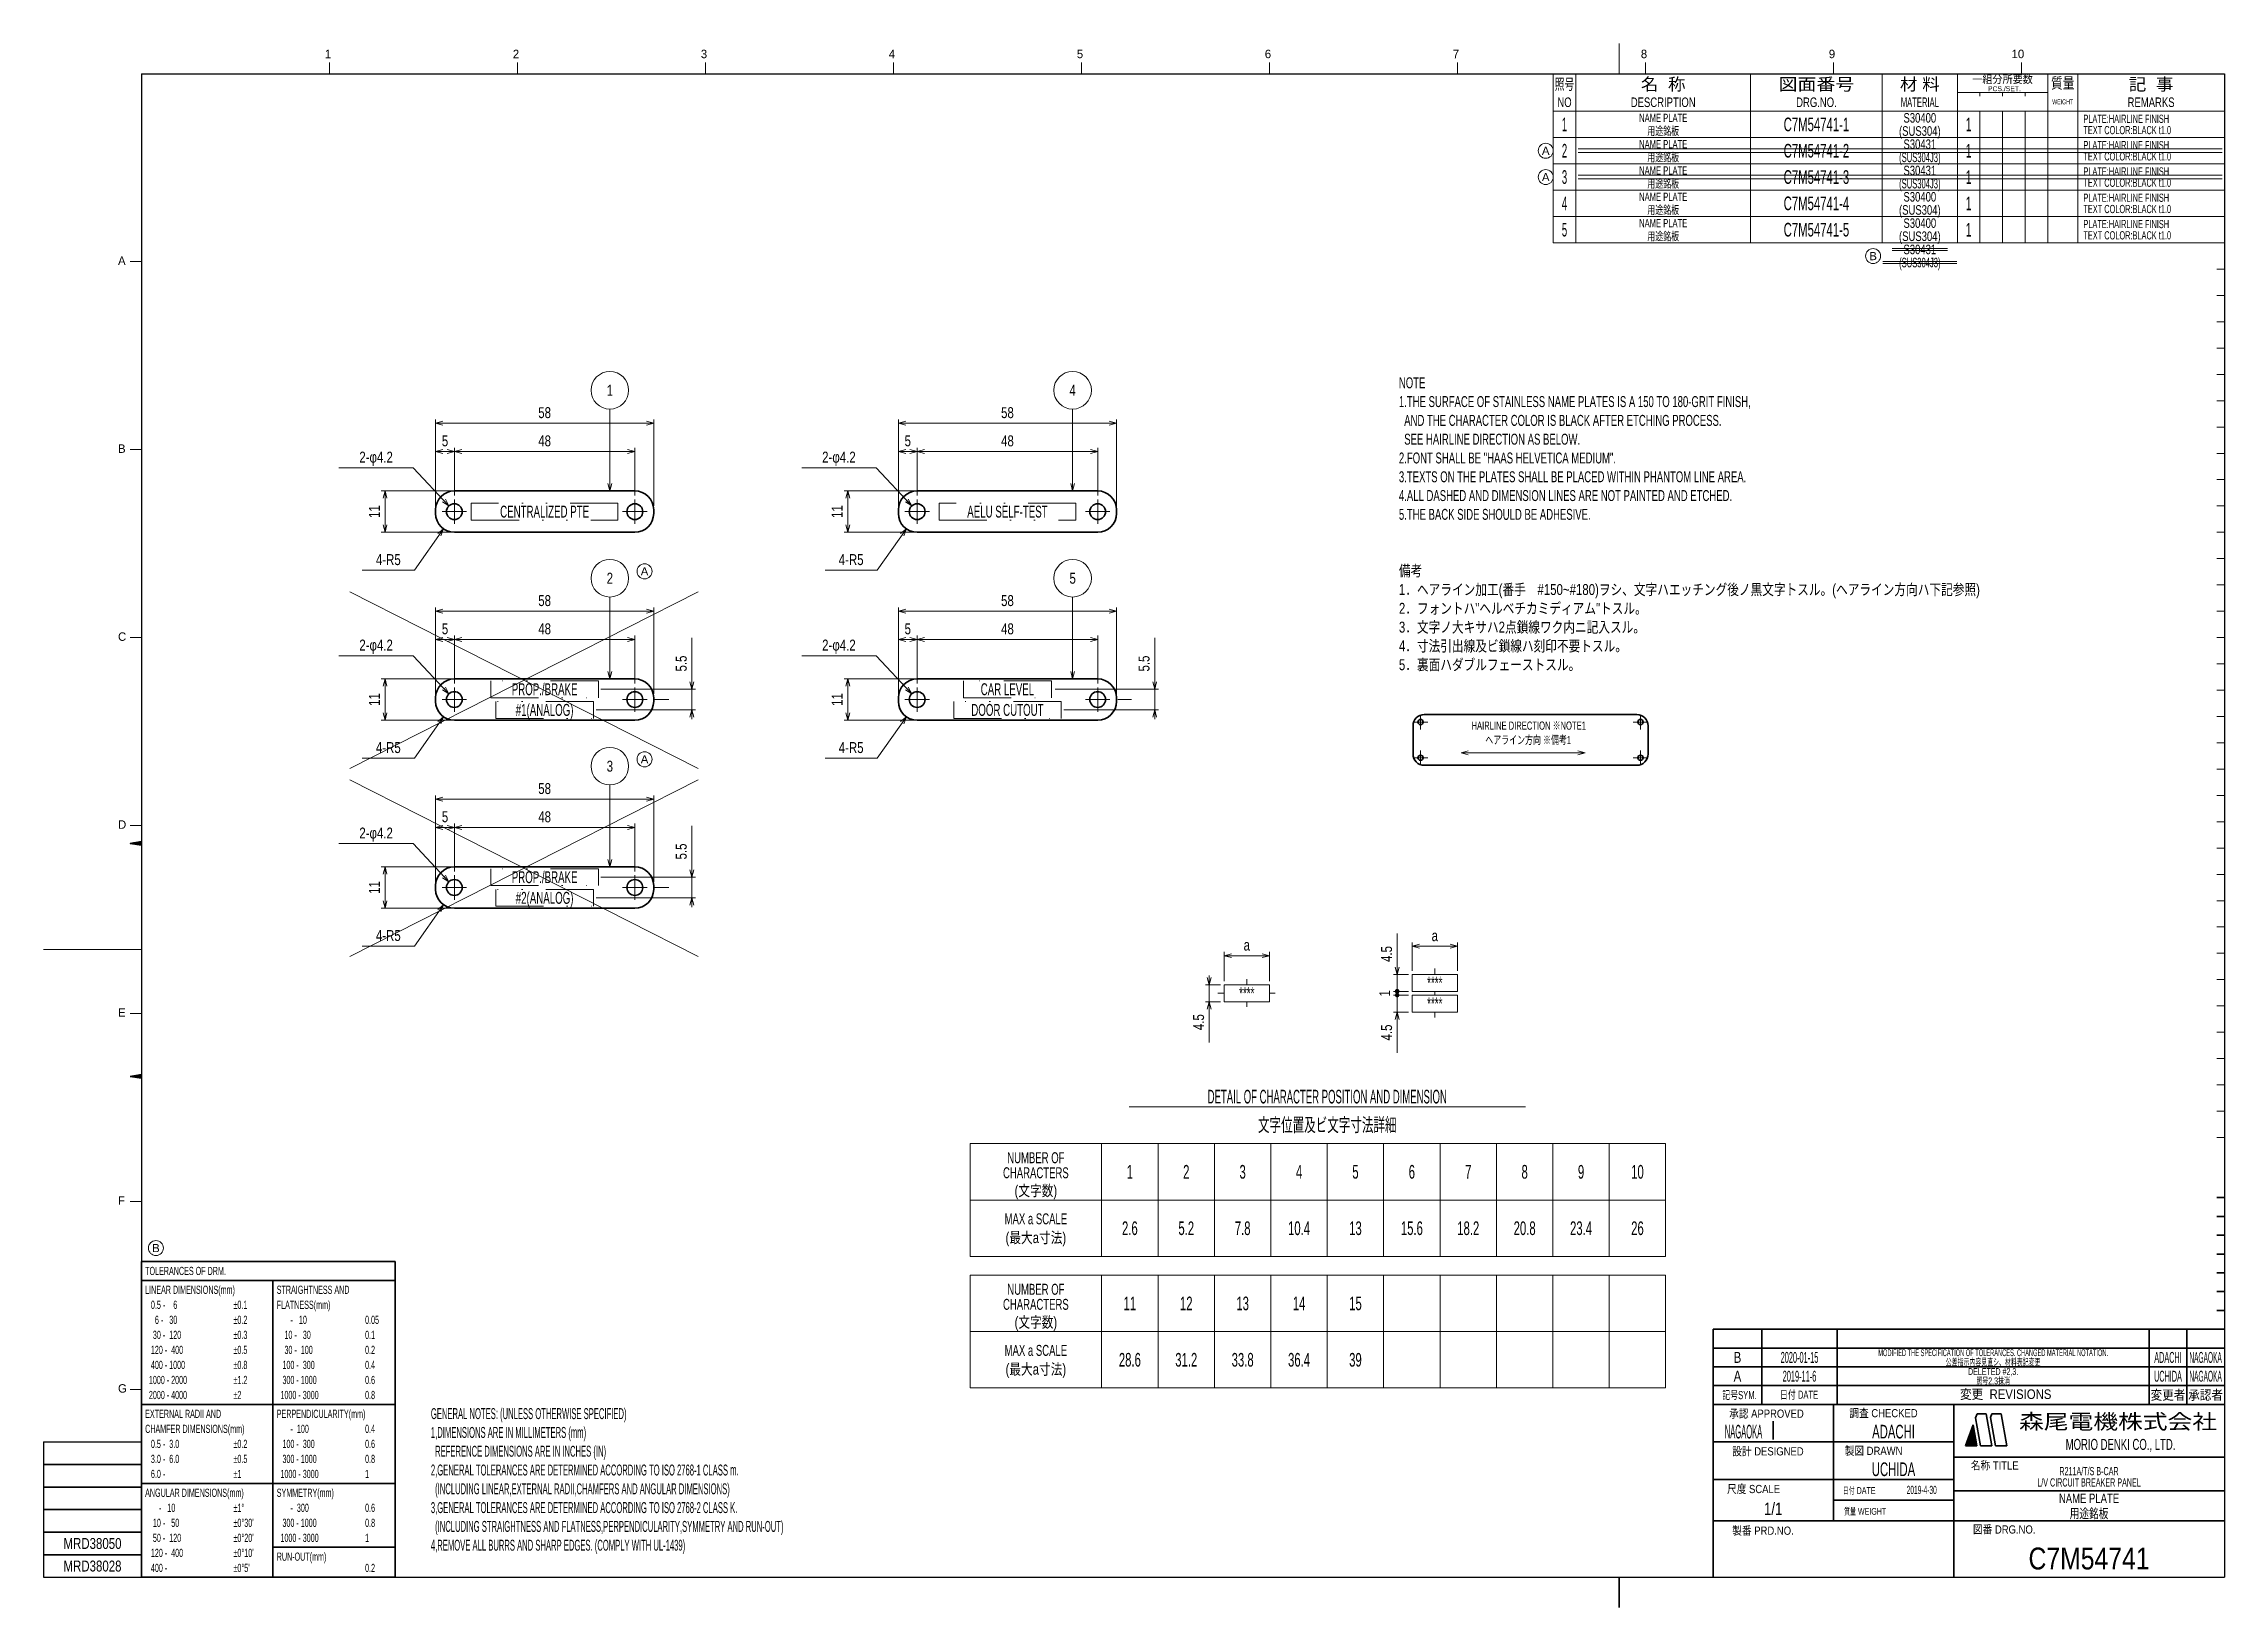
# Model space of a CAD drawing. Header units: millimetres. Extents: x 7 to 587, y 2 to 418.
import ezdxf
from ezdxf.enums import TextEntityAlignment as Align

# ---------------------------------------------------------------- set-up
doc = ezdxf.new("R2010")
doc.units = ezdxf.units.MM
doc.linetypes.add('DASHDOT', pattern=[25.3, 12.7, -6.3, 0, -6.3])
doc.linetypes.add('DIVIDE', pattern=[31.6, 12.7, -6.3, 0, -6.3, 0, -6.3])
for name, color, linetype in [('GR1_03', 7, 'Continuous'), ('GR1_05', 7, 'Continuous'), ('GR1_08', 7, 'Continuous'), ('GR1_15', 7, 'Continuous'), ('GR1_16', 7, 'Continuous'), ('図面枠C7M', 7, 'Continuous'), ('表題、部品表', 7, 'Continuous'), ('表題、部品表_01', 7, 'Continuous'), ('表題、部品表_02', 7, 'Continuous'), ('表題、部品表_03', 7, 'Continuous'), ('表題、部品表_訂正', 7, 'Continuous')]:
    doc.layers.add(name, color=color, linetype=linetype)
doc.styles.add('HG丸ｺﾞｼｯｸM-PRO', font='')
doc.styles.get('HG丸ｺﾞｼｯｸM-PRO').set_extended_font_data('HG丸ｺﾞｼｯｸM-PRO')

msp = doc.modelspace()

# ---------------------------------------------------------------- texts
at = {"layer": 'GR1_05', "color": 3, "linetype": 'Continuous', "lineweight": 35, "style": 'HG丸ｺﾞｼｯｸM-PRO'}
for s, height, width, p in [('NAME PLATE', 2.182, 0.692312, (437.75, 391.25)), ('用途銘板', 2.182, 0.692256, (437.75, 387.75)), ('C7M54741-2', 3.636, 0.61972, (478.5, 389.5)), ('(SUS304J3)', 2.545, 0.593559, (506, 387.75)), ('S30431', 2.545, 0.740904, (506, 391.25)), ('1', 3.64, 0.576062, (519, 389.5)), ('NAME PLATE', 2.182, 0.692312, (437.75, 384.25)), ('C7M54741-3', 3.636, 0.61972, (478.5, 382.5)), ('S30431', 2.545, 0.740904, (506, 384.25)), ('1', 3.64, 0.576062, (519, 382.5)), ('用途銘板', 2.182, 0.692256, (437.75, 380.75)), ('(SUS304J3)', 2.545, 0.593559, (506, 380.75)), ('PROP./BRAKE', 3.1636, 0.609809, (140.25, 246.25)), ('#1(ANALOG)', 3.164, 0.609934, (140.25, 240.75)), ('PROP./BRAKE', 3.1636, 0.609809, (140.25, 196.25)), ('#2(ANALOG)', 3.164, 0.609934, (140.25, 190.75))]:
    msp.add_text(s, height=height, dxfattribs=dict(at, width=width)).set_placement(p, align=Align.MIDDLE_CENTER)
for s, width, p in [('TEXT COLOR:BLACK t1.0', 0.618279, (549.5, 388)), ('PLATE:HAIRLINE FINISH', 0.619089, (549.5, 391)), ('PLATE:HAIRLINE FINISH', 0.619089, (549.5, 384)), ('TEXT COLOR:BLACK t1.0', 0.618279, (549.5, 381))]:
    msp.add_text(s, height=2.1818, dxfattribs=dict(at, width=width)).set_placement(p, align=Align.MIDDLE_LEFT)
at = {"layer": 'GR1_05', "color": 3, "linetype": 'Continuous', "lineweight": 35, "style": 'HG丸ｺﾞｼｯｸM-PRO', "width": 0.784542}
for s, p in [('2', (157.6, 275.78)), ('3', (157.6, 225.78))]:
    msp.add_text(s, height=2.91, rotation=0, dxfattribs=at).set_placement(p, align=Align.MIDDLE_CENTER)
at = {"layer": 'GR1_05', "color": 3, "linetype": 'Continuous', "lineweight": 35, "style": 'HG丸ｺﾞｼｯｸM-PRO'}
for s, height, rotation, width, p in [('58', 2.909, 0, 0.784542, (140.25, 267.5)), ('5', 2.91, 0, 0.784542, (113.75, 260)), ('48', 2.909, 0, 0.784542, (140.25, 260)), ('5.5', 2.909, 90, 0.784839, (178.91, 253.08)), ('11', 2.909, 90, 0.784542, (97.3, 243.5)), ('58', 2.909, 0, 0.784542, (140.25, 217.5)), ('5', 2.91, 0, 0.784542, (113.75, 210)), ('48', 2.909, 0, 0.784542, (140.25, 210)), ('5.5', 2.909, 90, 0.784839, (178.91, 203.08)), ('11', 2.909, 90, 0.784542, (97.3, 193.5))]:
    msp.add_text(s, height=height, rotation=rotation, dxfattribs=dict(at, width=width)).set_placement(p, align=Align.BOTTOM_CENTER)
for s, width, p in [('2-φ4.2', 0.783565, (95.43, 255.67)), ('4-R5', 0.783129, (98.68, 228.4)), ('2-φ4.2', 0.783565, (95.43, 205.67)), ('4-R5', 0.783129, (98.68, 178.4))]:
    msp.add_text(s, height=2.909, dxfattribs=dict(at, width=width)).set_placement(p, align=Align.BOTTOM_CENTER)
at = {"layer": 'GR1_08', "color": 3, "linetype": 'Continuous', "lineweight": 35, "style": 'HG丸ｺﾞｼｯｸM-PRO'}
for s, height, width, p in [('CENTRALIZED PTE', 3.1636, 0.610113, (140.25, 293.5)), ('AELU SELF-TEST', 3.1636, 0.610696, (263.34, 293.5)), ('CAR LEVEL', 3.164, 0.610262, (263.34, 246.25)), ('DOOR CUTOUT', 3.1636, 0.610408, (263.34, 240.75))]:
    msp.add_text(s, height=height, dxfattribs=dict(at, width=width)).set_placement(p, align=Align.MIDDLE_CENTER)
at = {"layer": 'GR1_15', "color": 3, "linetype": 'Continuous', "lineweight": 35, "style": 'HG丸ｺﾞｼｯｸM-PRO', "width": 0.784542}
for s, p in [('1', (157.6, 325.78)), ('4', (280.68, 325.78)), ('5', (280.68, 275.78))]:
    msp.add_text(s, height=2.91, rotation=0, dxfattribs=at).set_placement(p, align=Align.MIDDLE_CENTER)
at = {"layer": 'GR1_16', "color": 3, "linetype": 'Continuous', "lineweight": 35, "style": 'HG丸ｺﾞｼｯｸM-PRO'}
for s, height, rotation, width, p in [('58', 2.909, 0, 0.784542, (140.25, 317.5)), ('58', 2.909, 0, 0.784542, (263.34, 317.5)), ('5', 2.91, 0, 0.784542, (113.75, 310)), ('48', 2.909, 0, 0.784542, (140.25, 310)), ('5', 2.91, 0, 0.784542, (236.84, 310)), ('48', 2.909, 0, 0.784542, (263.34, 310)), ('11', 2.909, 90, 0.784542, (97.3, 293.5)), ('11', 2.909, 90, 0.784542, (220.38, 293.5)), ('58', 2.909, 0, 0.784542, (263.34, 267.5)), ('5', 2.91, 0, 0.784542, (236.84, 260)), ('48', 2.909, 0, 0.784542, (263.34, 260)), ('5.5', 2.909, 90, 0.784839, (302, 253.08)), ('11', 2.909, 90, 0.784542, (220.38, 243.5))]:
    msp.add_text(s, height=height, rotation=rotation, dxfattribs=dict(at, width=width)).set_placement(p, align=Align.BOTTOM_CENTER)
for s, width, p in [('2-φ4.2', 0.783565, (95.43, 305.67)), ('2-φ4.2', 0.783565, (218.52, 305.67)), ('4-R5', 0.783129, (98.68, 278.4)), ('4-R5', 0.783129, (221.77, 278.4)), ('2-φ4.2', 0.783565, (218.52, 255.67)), ('4-R5', 0.783129, (221.77, 228.4))]:
    msp.add_text(s, height=2.909, dxfattribs=dict(at, width=width)).set_placement(p, align=Align.BOTTOM_CENTER)
at = {"layer": '図面枠C7M', "color": 3, "linetype": 'Continuous', "lineweight": 35, "style": 'HG丸ｺﾞｼｯｸM-PRO'}
for s, height, width, p in [('公差指示内容見直シ、材料表記変更', 1.8182, 0.618958, (525.5, 67.25)), ('照号2,3抹消', 1.818, 0.618889, (525.5, 62.25)), ('用途銘板', 2.545, 0.741121, (551, 27))]:
    msp.add_text(s, height=height, dxfattribs=dict(at, width=width)).set_placement(p, align=Align.MIDDLE_CENTER)
for s, width, p in [('GENERAL NOTES: (UNLESS OTHERWISE SPECIFIED)', 0.52211, (110, 55)), ('1,DIMENSIONS ARE IN MILLIMETERS (mm)', 0.521966, (110, 50)), ('  REFERENCE DIMENSIONS ARE IN INCHES (IN)', 0.521932, (110, 45)), ('2,GENERAL TOLERANCES ARE DETERMINED ACCORDING TO ISO 2768-1 CLASS m.', 0.522186, (110, 40)), ('  (INCLUDING LINEAR,EXTERNAL RADII,CHAMFERS AND ANGULAR DIMENSIONS)', 0.522355, (110, 35)), ('3,GENERAL TOLERANCES ARE DETERMINED ACCORDING TO ISO 2768-2 CLASS K.', 0.52223, (110, 30)), ('  (INCLUDING STRAIGHTNESS AND FLATNESS,PERPENDICULARITY,SYMMETRY AND RUN-OUT)', 0.522087, (110, 25)), ('4,REMOVE ALL BURRS AND SHARP EDGES. (COMPLY WITH UL-1439)', 0.52235, (110, 20))]:
    msp.add_text(s, height=2.9091, dxfattribs=dict(at, width=width)).set_placement(p, align=Align.TOP_LEFT)
at = {"layer": '表題、部品表', "color": 3, "linetype": 'Continuous', "lineweight": 35, "style": 'HG丸ｺﾞｼｯｸM-PRO', "width": 0.783793}
for s, p in [('MRD38050', (20, 19)), ('MRD38028', (20, 13))]:
    msp.add_text(s, height=2.909, dxfattribs=at).set_placement(p, align=Align.MIDDLE_CENTER)
at = {"layer": '表題、部品表_01', "color": 3, "linetype": 'Continuous', "lineweight": 35, "style": 'HG丸ｺﾞｼｯｸM-PRO'}
for s, height, width, p in [('NOTE', 2.909, 0.651162, (367.46, 327.77)), ('1.THE SURFACE OF STAINLESS NAME PLATES IS A 150 TO 180-GRIT FINISH,', 2.9091, 0.651906, (367.46, 322.77)), ('  AND THE CHARACTER COLOR IS BLACK AFTER ETCHING PROCESS.', 2.9091, 0.651808, (367.46, 317.77)), ('  SEE HAIRLINE DIRECTION AS BELOW.', 2.9091, 0.651873, (367.46, 312.77)), ('2.FONT SHALL BE "HAAS HELVETICA MEDIUM".', 2.9091, 0.651802, (367.46, 307.77)), ('3.TEXTS ON THE PLATES SHALL BE PLACED WITHIN PHANTOM LINE AREA.', 2.9091, 0.651427, (367.46, 302.77)), ('4.ALL DASHED AND DIMENSION LINES ARE NOT PAINTED AND ETCHED.', 2.9091, 0.651815, (367.46, 297.77)), ('5.THE BACK SIDE SHOULD BE ADHESIVE.', 2.9091, 0.651629, (367.46, 292.77)), ('備考', 2.909, 0.781842, (367.46, 277.77)), ('1．ヘアライン加工(番手\u3000#150~#180)ヲシ、文字ハエッチング後ノ黒文字トスル。(ヘアライン方向ハ下記参照)', 2.9091, 0.78218, (367.46, 272.77)), ('2．フォントハ"ヘルベチカミディアム"トスル。', 2.9091, 0.782029, (367.46, 267.77)), ('3．文字ノ大キサハ2点鎖線ワク内ニ記入スル。', 2.9091, 0.782029, (367.46, 262.77)), ('4．寸法引出線及ビ鎖線ハ刻印不要トスル。', 2.9091, 0.781944, (367.46, 257.77)), ('5．裏面ハダブルフェーストスル。', 2.9091, 0.78197, (367.46, 252.77))]:
    msp.add_text(s, height=height, dxfattribs=dict(at, width=width)).set_placement(p, align=Align.MIDDLE_LEFT)
for s, width, p in [('HAIRLINE DIRECTION ※NOTE1', 0.69259, (401.98, 234.82)), ('ヘアライン方向 ※備考1', 0.692024, (401.84, 231.01))]:
    msp.add_text(s, height=2.1818, dxfattribs=dict(at, width=width)).set_placement(p, align=Align.BOTTOM_CENTER)
for s, height, rotation, width, p in [('a', 2.91, 0, 0.783015, (377, 178.37)), ('a', 2.91, 0, 0.783015, (327, 175.87)), ('4.5', 2.909, 90, 0.784839, (366.5, 175.81)), ('1', 2.91, 90, 0.784542, (366, 165.37)), ('4.5', 2.909, 90, 0.784839, (316.5, 157.68)), ('4.5', 2.909, 90, 0.784839, (366.5, 154.93))]:
    msp.add_text(s, height=height, rotation=rotation, dxfattribs=dict(at, width=width)).set_placement(p, align=Align.BOTTOM_CENTER)
for s, height, width, p in [('****', 3.273, 0.594076, (327, 165.37)), ('DETAIL OF CHARACTER POSITION AND DIMENSION', 3.6364, 0.522091, (348.4, 137.87)), ('文字位置及ビ文字寸法詳細', 3.6364, 0.618958, (348.4, 130.37)), ('1', 3.64, 0.619953, (295.9, 117.87)), ('2', 3.64, 0.619953, (310.9, 117.87)), ('3', 3.64, 0.619953, (325.9, 117.87)), ('4', 3.64, 0.619953, (340.9, 117.87)), ('5', 3.64, 0.619953, (355.9, 117.87)), ('6', 3.64, 0.619953, (370.9, 117.87)), ('7', 3.64, 0.619953, (385.9, 117.87)), ('8', 3.64, 0.619953, (400.9, 117.87)), ('9', 3.64, 0.619953, (415.9, 117.87)), ('10', 3.636, 0.619953, (430.9, 117.87)), ('2.6', 3.636, 0.618723, (295.9, 102.87)), ('5.2', 3.636, 0.618723, (310.9, 102.87)), ('7.8', 3.636, 0.618723, (325.9, 102.87)), ('10.4', 3.636, 0.619098, (340.9, 102.87)), ('13', 3.636, 0.619953, (355.9, 102.87)), ('15.6', 3.636, 0.619098, (370.9, 102.87)), ('18.2', 3.636, 0.619098, (385.9, 102.87)), ('20.8', 3.636, 0.619098, (400.9, 102.87)), ('23.4', 3.636, 0.619098, (415.9, 102.87)), ('26', 3.636, 0.619953, (430.9, 102.87)), ('11', 3.636, 0.619953, (295.9, 82.87)), ('12', 3.636, 0.619953, (310.9, 82.87)), ('13', 3.636, 0.619953, (325.9, 82.87)), ('14', 3.636, 0.619953, (340.9, 82.87)), ('15', 3.636, 0.619953, (355.9, 82.87)), ('28.6', 3.636, 0.619098, (295.9, 67.87)), ('31.2', 3.636, 0.619098, (310.9, 67.87)), ('33.8', 3.636, 0.619098, (325.9, 67.87)), ('36.4', 3.636, 0.619098, (340.9, 67.87)), ('39', 3.636, 0.619953, (355.9, 67.87))]:
    msp.add_text(s, height=height, dxfattribs=dict(at, width=width)).set_placement(p, align=Align.MIDDLE_CENTER)
at = {"layer": '表題、部品表_03', "color": 3, "linetype": 'Continuous', "lineweight": 35, "style": 'HG丸ｺﾞｼｯｸM-PRO'}
for s, height, width, p in [('1', 3.64, 0.521199, (411.5, 396.5)), ('NAME PLATE', 2.182, 0.692312, (437.75, 398.25)), ('用途銘板', 2.182, 0.692256, (437.75, 394.75)), ('C7M54741-1', 3.636, 0.61972, (478.5, 396.5)), ('(SUS304)', 2.545, 0.740651, (506, 394.75)), ('S30400', 2.545, 0.740904, (506, 398.25)), ('1', 3.64, 0.576062, (519, 396.5)), ('2', 3.64, 0.521199, (411.5, 389.5)), ('3', 3.64, 0.521199, (411.5, 382.5)), ('4', 3.64, 0.521199, (411.5, 375.5)), ('NAME PLATE', 2.182, 0.692312, (437.75, 377.25)), ('C7M54741-4', 3.636, 0.61972, (478.5, 375.5)), ('S30400', 2.545, 0.740904, (506, 377.25)), ('1', 3.64, 0.576062, (519, 375.5)), ('NAME PLATE', 2.182, 0.692312, (437.75, 370.25)), ('用途銘板', 2.182, 0.692256, (437.75, 373.75)), ('(SUS304)', 2.545, 0.740651, (506, 373.75)), ('S30400', 2.545, 0.740904, (506, 370.25)), ('5', 3.64, 0.521199, (411.5, 368.5)), ('用途銘板', 2.182, 0.692256, (437.75, 366.75)), ('C7M54741-5', 3.636, 0.61972, (478.5, 368.5)), ('(SUS304)', 2.545, 0.740651, (506, 366.75)), ('1', 3.64, 0.576062, (519, 368.5))]:
    msp.add_text(s, height=height, dxfattribs=dict(at, width=width)).set_placement(p, align=Align.MIDDLE_CENTER)
for s, width, p in [('TEXT COLOR:BLACK t1.0', 0.618279, (549.5, 395)), ('PLATE:HAIRLINE FINISH', 0.619089, (549.5, 398)), ('PLATE:HAIRLINE FINISH', 0.619089, (549.5, 377)), ('TEXT COLOR:BLACK t1.0', 0.618279, (549.5, 374)), ('TEXT COLOR:BLACK t1.0', 0.618279, (549.5, 367)), ('PLATE:HAIRLINE FINISH', 0.619089, (549.5, 370))]:
    msp.add_text(s, height=2.1818, dxfattribs=dict(at, width=width)).set_placement(p, align=Align.MIDDLE_LEFT)

# ---------------------------------------------------------------- blocks, each defined once
blk = doc.blocks.new('BLKF024')
at = {"layer": '図面枠C7M', "color": 3, "linetype": 'Continuous', "lineweight": 35}
for p, q in [((30.067393, 143.236108), (30.09438, 143.263095)), ((30.188706, 143.216), (30.264271, 143.291564)), ((30.310019, 143.195891), (30.434161, 143.320033)), ((30.431331, 143.175782), (30.604052, 143.348503)), ((30.552644, 143.155673), (30.773942, 143.376972)), ((30.673956, 143.135565), (30.943833, 143.405441)), ((30.795269, 143.115456), (31.113723, 143.43391)), ((30.916582, 143.095347), (31.283614, 143.462379)), ((31.037894, 143.075238), (31.453504, 143.490848)), ((31.159207, 143.05513), (31.623395, 143.519317)), ((31.280519, 143.035021), (31.793285, 143.547787)), ((31.401832, 143.014912), (31.963176, 143.576256)), ((31.523145, 142.994803), (32.133066, 143.604725)), ((31.644457, 142.974695), (32.302957, 143.633194)), ((31.76577, 142.954586), (32.472847, 143.661663)), ((31.887082, 142.934477), (32.642738, 143.690132)), ((32.008395, 142.914368), (32.812628, 143.718601)), ((32.129708, 142.894259), (32.982519, 143.747071)), ((32.25102, 142.874151), (33, 143.62313)), ((32.372333, 142.854042), (33, 143.481709)), ((32.493645, 142.833933), (33, 143.340288)), ((32.614958, 142.813824), (33, 143.198866)), ((32.736271, 142.793716), (33, 143.057445)), ((32.857583, 142.773607), (33, 142.916024)), ((32.978896, 142.753498), (33, 142.774602))]:
    blk.add_line(p, q, dxfattribs=at)
blk = doc.blocks.new('BLKF025')
at = {"layer": '図面枠C7M', "color": 3, "linetype": 'Continuous', "lineweight": 35}
for p, q in [((30.067393, 205.236108), (30.09438, 205.263095)), ((30.188706, 205.216), (30.264271, 205.291564)), ((30.310019, 205.195891), (30.434161, 205.320033)), ((30.431331, 205.175782), (30.604052, 205.348503)), ((30.552644, 205.155673), (30.773942, 205.376972)), ((30.673956, 205.135565), (30.943833, 205.405441)), ((30.795269, 205.115456), (31.113723, 205.43391)), ((30.916582, 205.095347), (31.283614, 205.462379)), ((31.037894, 205.075238), (31.453504, 205.490848)), ((31.159207, 205.05513), (31.623395, 205.519317)), ((31.280519, 205.035021), (31.793285, 205.547787)), ((31.401832, 205.014912), (31.963176, 205.576256)), ((31.523145, 204.994803), (32.133066, 205.604725)), ((31.644457, 204.974695), (32.302957, 205.633194)), ((31.76577, 204.954586), (32.472847, 205.661663)), ((31.887082, 204.934477), (32.642738, 205.690132)), ((32.008395, 204.914368), (32.812628, 205.718601)), ((32.129708, 204.894259), (32.982519, 205.747071)), ((32.25102, 204.874151), (33, 205.62313)), ((32.372333, 204.854042), (33, 205.481709)), ((32.493645, 204.833933), (33, 205.340288)), ((32.614958, 204.813824), (33, 205.198866)), ((32.736271, 204.793716), (33, 205.057445)), ((32.857583, 204.773607), (33, 204.916024)), ((32.978896, 204.753498), (33, 204.774602))]:
    blk.add_line(p, q, dxfattribs=at)
blk = doc.blocks.new('BLKF026')
at = {"layer": '図面枠C7M', "color": 4, "linetype": 'Continuous', "lineweight": 13}
for p, q in [((518.157871, 44.996757), (520.693675, 47.532561)), ((518.211969, 45.192276), (520.672477, 47.652784)), ((518.292898, 45.414626), (520.651278, 47.773006)), ((518.299292, 44.996757), (520.714874, 47.412338)), ((518.373827, 45.636976), (520.63008, 47.893229)), ((518.440714, 44.996757), (520.736072, 47.292115)), ((518.454756, 45.859327), (520.608881, 48.013452)), ((518.535684, 46.081677), (520.587682, 48.133675)), ((518.582135, 44.996757), (520.757271, 47.171892)), ((518.616613, 46.304027), (520.566484, 48.253898)), ((518.697542, 46.526377), (520.545285, 48.374121)), ((518.723556, 44.996757), (520.778469, 47.051669)), ((518.778471, 46.748727), (520.524087, 48.494343)), ((518.8594, 46.971078), (520.502888, 48.614566)), ((518.864978, 44.996757), (520.799668, 46.931447)), ((518.940329, 47.193428), (520.48169, 48.734789)), ((519.006399, 44.996757), (520.820866, 46.811224)), ((519.021258, 47.415778), (520.460491, 48.855012)), ((519.102186, 47.638128), (520.439293, 48.975235)), ((519.147821, 44.996757), (520.842065, 46.691001)), ((519.183115, 47.860479), (520.418094, 49.095457)), ((519.264044, 48.082829), (520.396896, 49.21568)), ((519.289242, 44.996757), (520.863263, 46.570778)), ((519.344973, 48.305179), (520.375697, 49.335903)), ((519.425902, 48.527529), (520.354499, 49.456126)), ((519.430663, 44.996757), (520.884462, 46.450555)), ((519.506831, 48.749879), (520.3333, 49.576349)), ((519.58776, 48.97223), (520.312102, 49.696572)), ((519.668689, 49.19458), (520.290903, 49.816794)), ((519.749617, 49.41693), (520.269705, 49.937017)), ((519.830546, 49.63928), (520.248506, 50.05724)), ((519.911475, 49.861631), (520.227307, 50.177463)), ((519.992404, 50.083981), (520.206109, 50.297686)), ((520.073333, 50.306331), (520.18491, 50.417909)), ((520.154262, 50.528681), (520.163712, 50.538131)), ((519.572085, 44.996757), (520.90566, 46.330332)), ((519.713506, 44.996757), (520.926859, 46.21011)), ((519.854927, 44.996757), (520.948057, 46.089887)), ((519.996349, 44.996757), (520.969256, 45.969664)), ((520.13777, 44.996757), (520.990455, 45.849441)), ((520.279191, 44.996757), (521.011653, 45.729218)), ((520.420613, 44.996757), (521.032852, 45.608995)), ((520.562034, 44.996757), (521.05405, 45.488773)), ((520.703455, 44.996757), (521.075249, 45.36855)), ((520.844877, 44.996757), (521.096447, 45.248327)), ((520.986298, 44.996757), (521.117646, 45.128104)), ((521.12772, 44.996757), (521.138844, 45.007881))]:
    blk.add_line(p, q, dxfattribs=at)
blk = doc.blocks.new('BLKF023')
at = {"layer": '図面枠C7M', "color": 4, "linetype": 'Continuous', "lineweight": 13}
for p, q in [((426, 410), (426, 418)), ((83, 413), (83, 410)), ((133, 413), (133, 410)), ((183, 413), (183, 410)), ((233, 413), (233, 410)), ((283, 413), (283, 410)), ((333, 413), (333, 410)), ((383, 413), (383, 410)), ((433, 413), (433, 410)), ((483, 413), (483, 410)), ((533, 413), (533, 410)), ((585, 393), (587, 393)), ((585, 386), (587, 386)), ((585, 379), (587, 379)), ((585, 372), (587, 372)), ((30, 360), (33, 360)), ((585, 365), (587, 365)), ((585, 358), (587, 358)), ((585, 351), (587, 351)), ((585, 344), (587, 344)), ((585, 337), (587, 337)), ((585, 330), (587, 330)), ((585, 323), (587, 323)), ((585, 316), (587, 316)), ((30, 310), (33, 310)), ((585, 309), (587, 309)), ((585, 302), (587, 302)), ((585, 295), (587, 295)), ((585, 288), (587, 288)), ((585, 281), (587, 281)), ((585, 274), (587, 274)), ((585, 267), (587, 267)), ((30, 260), (33, 260)), ((587, 260), (585, 260)), ((585, 253), (587, 253)), ((585, 246), (587, 246)), ((585, 239), (587, 239)), ((585, 232), (587, 232)), ((585, 225), (587, 225)), ((585, 218), (587, 218)), ((30, 210), (33, 210)), ((585, 211), (587, 211)), ((585, 204), (587, 204)), ((585, 197), (587, 197)), ((585, 190), (587, 190)), ((585, 183), (587, 183)), ((7, 177), (33, 177)), ((585, 176), (587, 176)), ((585, 169), (587, 169)), ((30, 160), (33, 160)), ((585, 162), (587, 162)), ((585, 155), (587, 155)), ((585, 148), (587, 148)), ((585, 141), (587, 141)), ((585, 134), (587, 134)), ((585, 127), (587, 127)), ((30, 110), (33, 110)), ((30, 60), (33, 60))]:
    blk.add_line(p, q, dxfattribs=at)
at = {"layer": '図面枠C7M', "color": 2, "linetype": 'Continuous', "lineweight": 25}
for p, q in [((33, 410), (587, 410)), ((33, 410), (33, 10)), ((587, 410), (587, 10)), ((7, 46), (7, 10)), ((7, 46), (33, 46)), ((7, 10), (587, 10))]:
    blk.add_line(p, q, dxfattribs=at)
at = {"layer": '図面枠C7M', "color": 3, "linetype": 'Continuous', "lineweight": 35}
for p, q in [((33, 205.75), (30, 205.25)), ((30, 205.25), (33, 204.75)), ((33, 143.75), (30, 143.25)), ((30, 143.25), (33, 142.75)), ((587, 111), (585, 111)), ((587, 106), (585, 106)), ((587, 101), (585, 101)), ((587, 96), (585, 96)), ((587, 91), (585, 91)), ((587, 86), (585, 86)), ((451, 76), (587, 76)), ((451, 76), (451, 10)), ((464, 56), (464, 76)), ((484, 56), (484, 76)), ((567, 56), (567, 76)), ((577, 56), (577, 76)), ((587, 81), (585, 81)), ((451, 71), (587, 71)), ((451, 66), (587, 66)), ((451, 61), (587, 61)), ((451, 56), (587, 56)), ((483, 56), (483, 25)), ((515, 56), (515, 10)), ((520.84, 52.4), (521.23, 53.5)), ((522.14, 45), (520.84, 52.4)), ((521.23, 53.5), (523.64, 53.5)), ((525.14, 45), (523.64, 53.5)), ((525.18, 53.5), (524.82, 52.51)), ((526.14, 45), (524.82, 52.51)), ((525.18, 53.5), (527.64, 53.5)), ((529.14, 45), (527.64, 53.5)), ((467.01, 51.56), (467.01, 46.69)), ((518.14, 45), (520.16, 50.55)), ((521.14, 45), (520.16, 50.55)), ((451, 46), (515, 46)), ((515, 42), (587, 42)), ((518.14, 45), (521.14, 45)), ((522.14, 45), (525.14, 45)), ((526.14, 45), (529.14, 45)), ((7, 40), (33, 40)), ((451, 36), (515, 36)), ((7, 34), (33, 34)), ((483, 30.5), (515, 30.5)), ((515, 33), (587, 33)), ((7, 28), (33, 28)), ((451, 25), (587, 25)), ((7, 22), (33, 22)), ((7, 16), (33, 16)), ((426, 2), (426, 10))]:
    blk.add_line(p, q, dxfattribs=at)
for name in ['BLKF025', 'BLKF024']:
    blk.add_blockref(name, (0, 0), dxfattribs=at)
at = {"layer": '図面枠C7M', "color": 4, "linetype": 'Continuous', "lineweight": 13}
blk.add_blockref('BLKF026', (0, 0), dxfattribs=at)
at = {"layer": '図面枠C7M', "color": 4, "linetype": 'Continuous', "lineweight": 13, "style": 'HG丸ｺﾞｼｯｸM-PRO'}
for s, height, width, p in [('1', 2.25, 1.003994, (81.79, 413.45)), ('2', 2.25, 1.003994, (131.79, 413.45)), ('3', 2.25, 1.003994, (181.79, 413.45)), ('4', 2.25, 1.003994, (231.79, 413.45)), ('5', 2.25, 1.003994, (281.79, 413.45)), ('6', 2.25, 1.003994, (331.79, 413.45)), ('7', 2.25, 1.003994, (381.79, 413.45)), ('8', 2.25, 1.003994, (431.8, 413.45)), ('9', 2.25, 1.003994, (481.8, 413.45)), ('10', 2.255, 1.003994, (530.4, 413.45)), ('A', 2.25, 1.002405, (26.79, 358.45)), ('B', 2.25, 1.004704, (26.79, 308.45)), ('D', 2.25, 1.002334, (26.79, 208.45)), ('E', 2.25, 1.001589, (26.79, 158.45)), ('F', 2.25, 0.998986, (26.79, 108.45)), ('G', 2.25, 1.003714, (26.79, 58.45))]:
    blk.add_text(s, height=height, dxfattribs=dict(at, width=width)).set_placement(p, align=Align.BOTTOM_LEFT)
at = {"layer": '図面枠C7M', "color": 3, "linetype": 'Continuous', "lineweight": 35, "style": 'HG丸ｺﾞｼｯｸM-PRO', "width": 1.001214}
blk.add_text('C', height=2.25, dxfattribs=at).set_placement((26.79, 258.45), align=Align.BOTTOM_LEFT)
at = {"layer": '図面枠C7M', "color": 4, "linetype": 'Continuous', "lineweight": 13, "style": 'HG丸ｺﾞｼｯｸM-PRO'}
for s, height, width, p in [('記号SYM.', 2.182, 0.69227, (458.03, 58.49)), ('日付 DATE', 2.182, 0.692507, (473.87, 58.58)), ('変更  REVISIONS', 2.5455, 0.887352, (528.85, 58.72)), ('変更者', 2.545, 0.887717, (572, 58.5)), ('承認者', 2.545, 0.887717, (582, 58.5)), ('承認 APPROVED', 2.1818, 0.863151, (465.21, 53.54)), ('調査 CHECKED', 2.182, 0.863174, (496.34, 53.67)), ('設計 DESIGNED', 2.1818, 0.862613, (465.61, 43.51)), ('製図 DRAWN', 2.182, 0.863099, (493.7, 43.65)), ('名称 TITLE', 2.182, 0.862489, (525.93, 39.77)), ('尺度 SCALE', 2.182, 0.862581, (461.78, 33.49)), ('日付 DATE', 1.818, 0.618255, (489.88, 33.09)), ('製番 PRD.NO.', 2.182, 0.863299, (464.29, 22.41)), ('質量 WEIGHT', 1.818, 0.618812, (491.46, 27.55)), ('図番 DRG.NO.', 2.182, 0.863083, (528.44, 22.73))]:
    blk.add_text(s, height=height, dxfattribs=dict(at, width=width)).set_placement(p, align=Align.MIDDLE_CENTER)
at = {"layer": '図面枠C7M', "color": 2, "linetype": 'Continuous', "lineweight": 25, "style": 'HG丸ｺﾞｼｯｸM-PRO', "width": 1.206081}
blk.add_text('森尾電機株式会社', height=4, dxfattribs=at).set_placement((558.72, 51.43), align=Align.MIDDLE_CENTER)
at = {"layer": '図面枠C7M', "color": 3, "linetype": 'Continuous', "lineweight": 35, "style": 'HG丸ｺﾞｼｯｸM-PRO', "width": 0.652197}
blk.add_text('MORIO DENKI CO., LTD.', height=2.9091, dxfattribs=at).set_placement((559.38, 45.36), align=Align.MIDDLE_CENTER)
blk = doc.blocks.new('BLKF027')
at = {"layer": '図面枠C7M', "color": 3, "linetype": 'Continuous', "lineweight": 35, "style": 'HG丸ｺﾞｼｯｸM-PRO'}
for s, height, width, p in [('B', 2.91, 0.78204, (457.5, 68.5)), ('2020-01-15', 2.909, 0.488281, (474, 68.5)), ('MODIFIED THE SPECIFICATION OF TOLERANCES. CHANGED MATERIAL NOTATION.', 1.8182, 0.497766, (525.5, 69.75)), ('ADACHI', 2.909, 0.415454, (572, 68.5)), ('NAGAOKA', 2.909, 0.359254, (582, 68.5)), ('A', 2.91, 0.782973, (457.5, 63.5)), ('2019-11-6', 2.909, 0.488281, (474, 63.5)), ('DELETED #2,3.', 1.8182, 0.618284, (525.5, 64.75)), ('UCHIDA', 2.909, 0.415827, (572, 63.5)), ('NAGAOKA', 2.909, 0.359254, (582, 63.5)), ('NAGAOKA', 3.636, 0.414524, (459.11, 48.75)), ('ADACHI', 3.636, 0.619335, (499, 48.75)), ('UCHIDA', 3.636, 0.61989, (499, 38.75)), ('L/V CIRCUIT BREAKER PANEL', 2.1818, 0.522347, (551, 35.25)), ('R211A/T/S B-CAR', 2.1818, 0.521766, (551, 38.25)), ('1/1', 3.273, 0.80628, (467, 28.25)), ('2019-4-30', 2.182, 0.482367, (506.5, 33.25)), ('NAME PLATE', 2.545, 0.742249, (551, 31)), ('C7M54741', 5.818, 0.846013, (551, 15))]:
    blk.add_text(s, height=height, dxfattribs=dict(at, width=width)).set_placement(p, align=Align.MIDDLE_CENTER)
blk = doc.blocks.new('BLKF028')
at = {"layer": 'GR1_08', "color": 3, "linetype": 'Continuous', "lineweight": 35}
for p, q in [((164.25, 299), (116.25, 299)), ((111.25, 294), (111.25, 293)), ((169.25, 293), (169.25, 294)), ((116.25, 288), (164.25, 288))]:
    blk.add_line(p, q, dxfattribs=at)
for centre in [(116.25, 293.5), (164.25, 293.5)]:
    blk.add_circle(centre, 2.1, dxfattribs=at)
for centre, start, end in [((116.25, 294), 90, 180), ((164.25, 294), 0, 90), ((116.25, 293), 180, 270), ((164.25, 293), 270, 0)]:
    blk.add_arc(centre, 5, start, end, dxfattribs=at)
blk = doc.blocks.new('BLKF029')
at = {"layer": 'GR1_05', "color": 3, "linetype": 'Continuous', "lineweight": 35}
for p, q in [((111.25, 244), (111.25, 243)), ((164.25, 249), (116.25, 249)), ((169.25, 243), (169.25, 244)), ((116.25, 238), (164.25, 238))]:
    blk.add_line(p, q, dxfattribs=at)
for centre in [(116.25, 243.5), (164.25, 243.5)]:
    blk.add_circle(centre, 2.1, dxfattribs=at)
for centre, start, end in [((116.25, 244), 90, 180), ((164.25, 244), 0, 90), ((116.25, 243), 180, 270), ((164.25, 243), 270, 0)]:
    blk.add_arc(centre, 5, start, end, dxfattribs=at)
blk = doc.blocks.new('FXTIP_ARROW_S')
at = {"color": 0, "linetype": 'Continuous', "lineweight": -2}
for q in [(-1, 0), (-0.97, 0.26), (-0.97, -0.26)]:
    blk.add_line((0, 0), q, dxfattribs=at)
blk = doc.blocks.new('FXTIP_ARROW_E')
at = {"color": 0, "linetype": 'Continuous', "lineweight": -2}
for q in [(-1, 0), (-0.97, 0.26), (-0.97, -0.26)]:
    blk.add_line((0, 0), q, dxfattribs=at)
blk = doc.blocks.new('BLKF030')
at = {"layer": 'GR1_03', "color": 4, "linetype": 'DIVIDE', "lineweight": 13}
for p, q in [((159.75, 295.75), (120.75, 295.75)), ((120.75, 295.75), (120.75, 291.25)), ((120.75, 291.25), (159.75, 291.25)), ((159.75, 291.25), (159.75, 295.75))]:
    blk.add_line(p, q, dxfattribs=at)
blk = doc.blocks.new('BLKF031')
at = {"layer": 'GR1_05', "color": 4, "linetype": 'DIVIDE', "lineweight": 13}
for p, q in [((154.55, 248.5), (125.95, 248.5)), ((125.95, 248.5), (125.95, 244)), ((125.95, 244), (154.55, 244)), ((154.55, 244), (154.55, 248.5))]:
    blk.add_line(p, q, dxfattribs=at)
blk = doc.blocks.new('BLKF032')
at = {"layer": 'GR1_05', "color": 4, "linetype": 'DIVIDE', "lineweight": 13}
for p, q in [((153.25, 243), (127.25, 243)), ((127.25, 243), (127.25, 238.5)), ((127.25, 238.5), (153.25, 238.5)), ((153.25, 238.5), (153.25, 243))]:
    blk.add_line(p, q, dxfattribs=at)
blk = doc.blocks.new('BLKF033')
at = {"layer": 'GR1_05', "color": 4, "linetype": 'DIVIDE', "lineweight": 13}
for p, q in [((154.55, 198.5), (125.95, 198.5)), ((125.95, 198.5), (125.95, 194)), ((154.55, 194), (154.55, 198.5)), ((125.95, 194), (154.55, 194))]:
    blk.add_line(p, q, dxfattribs=at)
blk = doc.blocks.new('BLKF034')
at = {"layer": 'GR1_05', "color": 4, "linetype": 'DIVIDE', "lineweight": 13}
for p, q in [((153.25, 193), (127.25, 193)), ((127.25, 193), (127.25, 188.5)), ((153.25, 188.5), (153.25, 193)), ((127.25, 188.5), (153.25, 188.5))]:
    blk.add_line(p, q, dxfattribs=at)
blk = doc.blocks.new('BLKF035')
at = {"layer": 'GR1_03', "color": 4, "linetype": 'DIVIDE', "lineweight": 13}
for p, q in [((277.64, 243), (249.04, 243)), ((249.04, 243), (249.04, 238.5)), ((249.04, 238.5), (277.64, 238.5)), ((277.64, 238.5), (277.64, 243))]:
    blk.add_line(p, q, dxfattribs=at)
blk = doc.blocks.new('BLKF036')
at = {"layer": 'GR1_03', "color": 4, "linetype": 'DIVIDE', "lineweight": 13}
for p, q in [((275.04, 248.5), (251.64, 248.5)), ((251.64, 248.5), (251.64, 244)), ((251.64, 244), (275.04, 244)), ((275.04, 244), (275.04, 248.5))]:
    blk.add_line(p, q, dxfattribs=at)
blk = doc.blocks.new('BLKF037')
at = {"layer": 'GR1_03', "color": 4, "linetype": 'DIVIDE', "lineweight": 13}
for p, q in [((281.54, 295.75), (245.14, 295.75)), ((245.14, 295.75), (245.14, 291.25)), ((245.14, 291.25), (281.54, 291.25)), ((281.54, 291.25), (281.54, 295.75))]:
    blk.add_line(p, q, dxfattribs=at)
blk = doc.blocks.new('BLKF038')
at = {"layer": 'GR1_05', "color": 3, "linetype": 'Continuous', "lineweight": 35}
for p, q in [((164.25, 199), (116.25, 199)), ((111.25, 194), (111.25, 193)), ((169.25, 193), (169.25, 194)), ((116.25, 188), (164.25, 188))]:
    blk.add_line(p, q, dxfattribs=at)
for centre in [(116.25, 193.5), (164.25, 193.5)]:
    blk.add_circle(centre, 2.1, dxfattribs=at)
for centre, start, end in [((116.25, 194), 90, 180), ((164.25, 194), 0, 90), ((116.25, 193), 180, 270), ((164.25, 193), 270, 0)]:
    blk.add_arc(centre, 5, start, end, dxfattribs=at)
blk = doc.blocks.new('BLKF039')
at = {"layer": 'GR1_08', "color": 3, "linetype": 'Continuous', "lineweight": 35}
for p, q in [((234.34, 244), (234.34, 243)), ((287.34, 249), (239.34, 249)), ((292.34, 243), (292.34, 244)), ((239.34, 238), (287.34, 238))]:
    blk.add_line(p, q, dxfattribs=at)
for centre in [(239.34, 243.5), (287.34, 243.5)]:
    blk.add_circle(centre, 2.1, dxfattribs=at)
for centre, start, end in [((239.34, 244), 90, 180), ((287.34, 244), 0, 90), ((239.34, 243), 180, 270), ((287.34, 243), 270, 0)]:
    blk.add_arc(centre, 5, start, end, dxfattribs=at)
blk = doc.blocks.new('BLKF040')
at = {"layer": 'GR1_08', "color": 3, "linetype": 'Continuous', "lineweight": 35}
for p, q in [((287.34, 299), (239.34, 299)), ((234.34, 294), (234.34, 293)), ((292.34, 293), (292.34, 294)), ((239.34, 288), (287.34, 288))]:
    blk.add_line(p, q, dxfattribs=at)
for centre in [(239.34, 293.5), (287.34, 293.5)]:
    blk.add_circle(centre, 2.1, dxfattribs=at)
for centre, start, end in [((239.34, 294), 90, 180), ((287.34, 294), 0, 90), ((239.34, 293), 180, 270), ((287.34, 293), 270, 0)]:
    blk.add_arc(centre, 5, start, end, dxfattribs=at)
blk = doc.blocks.new('BLKF041')
at = {"layer": '表題、部品表_02', "color": 4, "linetype": 'Continuous', "lineweight": 13}
for p, q in [((408.5, 400), (408.5, 393)), ((408.5, 400), (587, 400)), ((414.5, 400), (414.5, 393)), ((461, 400), (461, 393)), ((496, 400), (496, 393)), ((516, 400), (516, 393)), ((522, 400), (522, 393)), ((528, 400), (528, 393)), ((534, 393), (534, 400)), ((540, 400), (540, 393)), ((548, 400), (548, 393)), ((587, 400), (587, 393)), ((408.5, 393), (587, 393))]:
    blk.add_line(p, q, dxfattribs=at)
blk = doc.blocks.new('BLKF043')
at = {"layer": '表題、部品表_02', "color": 4, "linetype": 'Continuous', "lineweight": 13}
for p, q in [((408.5, 393), (408.5, 386)), ((408.5, 393), (587, 393)), ((414.5, 393), (414.5, 386)), ((461, 393), (461, 386)), ((496, 393), (496, 386)), ((516, 393), (516, 386)), ((522, 393), (522, 386)), ((528, 393), (528, 386)), ((534, 386), (534, 393)), ((540, 393), (540, 386)), ((548, 393), (548, 386)), ((587, 393), (587, 386)), ((408.5, 386), (587, 386))]:
    blk.add_line(p, q, dxfattribs=at)
blk = doc.blocks.new('BLKF045')
at = {"layer": '表題、部品表_02', "color": 4, "linetype": 'Continuous', "lineweight": 13}
for p, q in [((408.5, 386), (408.5, 379)), ((408.5, 386), (587, 386)), ((414.5, 386), (414.5, 379)), ((461, 386), (461, 379)), ((496, 386), (496, 379)), ((516, 386), (516, 379)), ((522, 386), (522, 379)), ((528, 386), (528, 379)), ((534, 379), (534, 386)), ((540, 386), (540, 379)), ((548, 386), (548, 379)), ((587, 386), (587, 379)), ((408.5, 379), (587, 379))]:
    blk.add_line(p, q, dxfattribs=at)
blk = doc.blocks.new('BLKF047')
at = {"layer": '表題、部品表_02', "color": 4, "linetype": 'Continuous', "lineweight": 13}
for p, q in [((408.5, 379), (408.5, 372)), ((408.5, 379), (587, 379)), ((414.5, 379), (414.5, 372)), ((461, 379), (461, 372)), ((496, 379), (496, 372)), ((516, 379), (516, 372)), ((522, 379), (522, 372)), ((528, 379), (528, 372)), ((534, 372), (534, 379)), ((540, 379), (540, 372)), ((548, 379), (548, 372)), ((587, 379), (587, 372)), ((408.5, 372), (587, 372))]:
    blk.add_line(p, q, dxfattribs=at)
blk = doc.blocks.new('BLKF049')
at = {"layer": '表題、部品表_02', "color": 4, "linetype": 'Continuous', "lineweight": 13}
for p, q in [((408.5, 372), (408.5, 365)), ((408.5, 372), (587, 372)), ((414.5, 372), (414.5, 365)), ((461, 372), (461, 365)), ((496, 372), (496, 365)), ((516, 372), (516, 365)), ((522, 372), (522, 365)), ((528, 372), (528, 365)), ((534, 365), (534, 372)), ((540, 372), (540, 365)), ((548, 372), (548, 365)), ((587, 372), (587, 365)), ((408.5, 365), (587, 365))]:
    blk.add_line(p, q, dxfattribs=at)
blk = doc.blocks.new('BLKF052')
at = {"layer": '表題、部品表_01', "color": 4, "linetype": 'Continuous', "lineweight": 13}
for p, q in [((408.5, 410), (408.5, 400)), ((408.5, 410), (587, 410)), ((414.5, 410), (414.5, 400)), ((461, 410), (461, 400)), ((496, 410), (496, 400)), ((516, 410), (516, 400)), ((540, 410), (540, 400)), ((548, 410), (548, 400)), ((587, 410), (587, 400)), ((516, 405), (540, 405)), ((522, 404), (522, 405)), ((528, 405), (528, 404)), ((534, 405), (534, 404)), ((408.5, 400), (587, 400))]:
    blk.add_line(p, q, dxfattribs=at)
at = {"layer": '表題、部品表_01', "color": 3, "linetype": 'Continuous', "lineweight": 35, "style": 'HG丸ｺﾞｼｯｸM-PRO'}
for s, height, width, p in [('照号', 2.909, 0.651535, (411.5, 407.2)), ('名  称', 3.273, 1.042426, (437.75, 407.2)), ('図面番号', 3.273, 1.127518, (478.5, 407.2)), ('材 料', 3.273, 1.042439, (506, 407.2)), ('一組分所要数', 2.036, 0.966638, (528, 408.5)), ('PCS./SET.', 1.309, 0.862935, (528.5, 406)), ('質量', 2.909, 0.781842, (544, 407.5)), ('記  事', 3.273, 1.042426, (567.5, 407.2)), ('NO', 2.545, 0.740841, (411.5, 402.4)), ('DESCRIPTION', 2.5455, 0.741365, (437.75, 402.4)), ('DRG.NO.', 2.545, 0.741189, (478.5, 402.4)), ('MATERIAL', 2.545, 0.594756, (506, 402.4)), ('WEIGHT', 1.309, 0.635507, (544, 402.5)), ('REMARKS', 2.545, 0.742803, (567.5, 402.4))]:
    blk.add_text(s, height=height, dxfattribs=dict(at, width=width)).set_placement(p, align=Align.MIDDLE_CENTER)
blk = doc.blocks.new('BLKF051')
at = {"layer": '表題、部品表_01', "color": 3, "linetype": 'Continuous', "lineweight": 13}
blk.add_blockref('BLKF052', (0, 0), dxfattribs=at)
blk = doc.blocks.new('BLKF053')
at = {"layer": '表題、部品表_01', "color": 4, "linetype": 'DASHDOT', "lineweight": 13}
for p, q in [((373.21, 235.57), (373.21, 239.47)), ((431.71, 235.57), (431.71, 239.47)), ((375.16, 237.52), (371.26, 237.52)), ((433.66, 237.52), (429.76, 237.52)), ((375.16, 228.02), (371.26, 228.02)), ((373.21, 226.07), (373.21, 229.97)), ((433.66, 228.02), (429.76, 228.02)), ((431.71, 226.07), (431.71, 229.97))]:
    blk.add_line(p, q, dxfattribs=at)
at = {"layer": '表題、部品表_01', "color": 3, "linetype": 'Continuous', "lineweight": 35}
for p, q in [((430.71, 239.52), (374.21, 239.52)), ((371.21, 229.02), (371.21, 236.52)), ((433.71, 229.02), (433.71, 236.52)), ((430.71, 226.02), (374.21, 226.02))]:
    blk.add_line(p, q, dxfattribs=at)
for centre in [(373.21, 237.52), (431.71, 237.52), (373.21, 228.02), (431.71, 228.02)]:
    blk.add_circle(centre, 0.7, dxfattribs=at)
for centre, start, end in [((374.21, 236.52), 90, 180), ((430.71, 236.52), 0, 90), ((374.21, 229.02), 180, 270), ((430.71, 229.02), 270, 0)]:
    blk.add_arc(centre, 3, start, end, dxfattribs=at)
blk = doc.blocks.new('BLKF055')
at = {"layer": '表題、部品表_01', "color": 4, "linetype": 'DIVIDE', "lineweight": 13}
for p, q in [((321, 167.62), (333, 167.62)), ((321, 163.12), (321, 167.62)), ((333, 163.12), (321, 163.12)), ((333, 167.62), (333, 163.12))]:
    blk.add_line(p, q, dxfattribs=at)
blk = doc.blocks.new('BLKF054')
at = {"layer": '表題、部品表_01', "color": 4, "linetype": 'DASHDOT', "lineweight": 13}
for p, q in [((327, 169.12), (327, 167.62)), ((321, 165.37), (319.27, 165.37)), ((327, 163.12), (327, 161.73)), ((334.53, 165.37), (333, 165.37))]:
    blk.add_line(p, q, dxfattribs=at)
at = {"layer": '表題、部品表_01', "color": 4, "linetype": 'DIVIDE', "lineweight": 13}
blk.add_blockref('BLKF055', (0, 0), dxfattribs=at)
blk = doc.blocks.new('BLKF057')
at = {"layer": '表題、部品表_01', "color": 4, "linetype": 'DIVIDE', "lineweight": 13}
for p, q in [((383, 170.37), (371, 170.37)), ((371, 170.37), (371, 165.87)), ((383, 165.87), (383, 170.37)), ((371, 165.87), (383, 165.87)), ((371, 164.87), (383, 164.87)), ((371, 164.87), (371, 160.37)), ((383, 160.37), (383, 164.87)), ((371, 160.37), (383, 160.37))]:
    blk.add_line(p, q, dxfattribs=at)
at = {"layer": '表題、部品表_01', "color": 4, "linetype": 'DASHDOT', "lineweight": 13}
for p, q in [((377, 171.96), (377, 170.37)), ((377, 165.87), (377, 164.87)), ((377, 160.37), (377, 158.96))]:
    blk.add_line(p, q, dxfattribs=at)
blk = doc.blocks.new('BLKF056')
at = {"layer": '表題、部品表_01', "color": 4, "linetype": 'DIVIDE', "lineweight": 13}
blk.add_blockref('BLKF057', (0, 0), dxfattribs=at)
at = {"layer": '表題、部品表_01', "color": 3, "linetype": 'Continuous', "lineweight": 35, "style": 'HG丸ｺﾞｼｯｸM-PRO', "width": 0.594076}
for p in [(377, 168.12), (377, 162.62)]:
    blk.add_text('****', height=3.273, dxfattribs=at).set_placement(p, align=Align.MIDDLE_CENTER)
blk = doc.blocks.new('FXTIP_BLACKDOT_E')
at = {"color": 0, "linetype": 'Continuous', "lineweight": -2}
blk.add_line((0, 0), (-1, 0), dxfattribs=at)
at = {"color": 0, "linetype": 'Continuous', "lineweight": -2, "const_width": 0.25}
blk.add_lwpolyline([(-0.125, 0, 1), (0.125, 0, 1)], format="xyb", close=True, dxfattribs=at)
at = {"color": 0, "linetype": 'Continuous', "lineweight": -2}
blk.add_circle((0, 0), 0.25, dxfattribs=at)
blk = doc.blocks.new('BLKF058')
at = {"layer": '表題、部品表_01', "color": 4, "linetype": 'Continuous', "lineweight": 13}
for p, q in [((253.4, 125.37), (438.4, 125.37)), ((253.4, 125.37), (253.4, 95.37)), ((288.4, 125.37), (288.4, 95.37)), ((303.4, 125.37), (303.4, 95.37)), ((318.4, 125.37), (318.4, 95.37)), ((333.4, 125.37), (333.4, 95.37)), ((348.4, 125.37), (348.4, 95.37)), ((363.4, 125.37), (363.4, 95.37)), ((378.4, 125.37), (378.4, 95.37)), ((393.4, 125.37), (393.4, 95.37)), ((408.4, 125.37), (408.4, 95.37)), ((423.4, 125.37), (423.4, 95.37)), ((438.4, 125.37), (438.4, 95.37)), ((253.4, 110.37), (438.4, 110.37)), ((253.4, 95.37), (438.4, 95.37))]:
    blk.add_line(p, q, dxfattribs=at)
at = {"layer": '表題、部品表_01', "color": 3, "linetype": 'Continuous', "lineweight": 35, "style": 'HG丸ｺﾞｼｯｸM-PRO'}
for s, height, width, p in [('NUMBER OF', 2.909, 0.652209, (270.9, 121.62)), ('CHARACTERS', 2.909, 0.652208, (270.9, 117.62)), ('(文字数)', 2.909, 0.781847, (270.9, 112.87)), ('MAX a SCALE', 2.9091, 0.651872, (270.9, 105.37)), ('(最大a寸法)', 2.909, 0.781984, (270.9, 100.37))]:
    blk.add_text(s, height=height, dxfattribs=dict(at, width=width)).set_placement(p, align=Align.MIDDLE_CENTER)
blk = doc.blocks.new('BLKF059')
at = {"layer": '表題、部品表_01', "color": 4, "linetype": 'Continuous', "lineweight": 13}
for p, q in [((253.4, 90.37), (438.4, 90.37)), ((253.4, 90.37), (253.4, 60.37)), ((288.4, 90.37), (288.4, 60.37)), ((303.4, 90.37), (303.4, 60.37)), ((318.4, 90.37), (318.4, 60.37)), ((333.4, 90.37), (333.4, 60.37)), ((348.4, 90.37), (348.4, 60.37)), ((363.4, 90.37), (363.4, 60.37)), ((378.4, 90.37), (378.4, 60.37)), ((393.4, 90.37), (393.4, 60.37)), ((408.4, 90.37), (408.4, 60.37)), ((423.4, 90.37), (423.4, 60.37)), ((438.4, 90.37), (438.4, 60.37)), ((253.4, 75.37), (438.4, 75.37)), ((253.4, 60.37), (438.4, 60.37))]:
    blk.add_line(p, q, dxfattribs=at)
at = {"layer": '表題、部品表_01', "color": 3, "linetype": 'Continuous', "lineweight": 35, "style": 'HG丸ｺﾞｼｯｸM-PRO'}
for s, height, width, p in [('NUMBER OF', 2.909, 0.652209, (270.9, 86.62)), ('CHARACTERS', 2.909, 0.652208, (270.9, 82.62)), ('(文字数)', 2.909, 0.781847, (270.9, 77.87)), ('MAX a SCALE', 2.9091, 0.651872, (270.9, 70.37)), ('(最大a寸法)', 2.909, 0.781984, (270.9, 65.37))]:
    blk.add_text(s, height=height, dxfattribs=dict(at, width=width)).set_placement(p, align=Align.MIDDLE_CENTER)
blk = doc.blocks.new('BLKF060')
at = {"layer": 'GR1_05', "color": 4, "linetype": 'Continuous', "lineweight": 13}
blk.add_circle((406.5, 389.5), 2, dxfattribs=at)
at = {"layer": 'GR1_05', "color": 4, "linetype": 'Continuous', "lineweight": 13, "style": 'HG丸ｺﾞｼｯｸM-PRO', "width": 1.042301}
blk.add_text('A', height=2.18, dxfattribs=at).set_placement((406.5, 389.5), align=Align.MIDDLE_CENTER)
blk = doc.blocks.new('BLKF061')
at = {"layer": 'GR1_05', "color": 4, "linetype": 'Continuous', "lineweight": 13}
blk.add_circle((406.5, 382.5), 2, dxfattribs=at)
at = {"layer": 'GR1_05', "color": 4, "linetype": 'Continuous', "lineweight": 13, "style": 'HG丸ｺﾞｼｯｸM-PRO', "width": 1.042301}
blk.add_text('A', height=2.18, dxfattribs=at).set_placement((406.5, 382.5), align=Align.MIDDLE_CENTER)
blk = doc.blocks.new('BLKF062')
at = {"layer": 'GR1_05', "color": 4, "linetype": 'Continuous', "lineweight": 13}
blk.add_circle((166.82, 277.61), 2, dxfattribs=at)
at = {"layer": 'GR1_05', "color": 4, "linetype": 'Continuous', "lineweight": 13, "style": 'HG丸ｺﾞｼｯｸM-PRO', "width": 1.042301}
blk.add_text('A', height=2.18, dxfattribs=at).set_placement((166.82, 277.61), align=Align.MIDDLE_CENTER)
blk = doc.blocks.new('BLKF063')
at = {"layer": 'GR1_05', "color": 4, "linetype": 'Continuous', "lineweight": 13}
blk.add_circle((166.82, 227.61), 2, dxfattribs=at)
at = {"layer": 'GR1_05', "color": 4, "linetype": 'Continuous', "lineweight": 13, "style": 'HG丸ｺﾞｼｯｸM-PRO', "width": 1.042301}
blk.add_text('A', height=2.18, dxfattribs=at).set_placement((166.82, 227.61), align=Align.MIDDLE_CENTER)
blk = doc.blocks.new('BLKF064')
at = {"layer": '図面枠C7M', "color": 3, "linetype": 'Continuous', "lineweight": 35}
for p, q in [((33, 94), (100.5, 94)), ((33, 94), (33, 10)), ((100.5, 10), (100.5, 94)), ((33, 89), (100.5, 89)), ((68, 10), (68, 89)), ((33, 56), (68, 56)), ((68, 56), (100.5, 56)), ((33, 35), (68, 35)), ((68, 35), (100.5, 35)), ((68, 18), (100.5, 18)), ((33, 10), (100.5, 10))]:
    blk.add_line(p, q, dxfattribs=at)
at = {"layer": '図面枠C7M', "color": 4, "linetype": 'Continuous', "lineweight": 13, "style": 'HG丸ｺﾞｼｯｸM-PRO'}
for s, height, width, p in [('TOLERANCES OF DRM.', 2.1818, 0.522208, (34, 91.5)), ('LINEAR DIMENSIONS(mm)', 2.1818, 0.521664, (34, 86.5)), ('STRAIGHTNESS AND', 2.1818, 0.521949, (69, 86.5)), (' 0.5 -    6', 2.1818, 0.524049, (35, 82.5)), ('±0.1', 2.182, 0.52198, (57.5, 82.5)), ('FLATNESS(mm)', 2.1818, 0.521994, (69, 82.5)), ('  30 -  120', 2.1818, 0.522893, (35, 74.5)), ('   6 -   30', 2.1818, 0.52397, (35, 78.5)), ('±0.2', 2.182, 0.52198, (57.5, 78.5)), ('±0.3', 2.182, 0.52198, (57.5, 74.5)), ('  10 -   30', 2.1818, 0.523391, (70, 74.5)), ('     -   10', 2.1818, 0.524651, (70, 78.5)), ('0.05', 2.182, 0.52205, (92.5, 78.5)), ('0.1', 2.182, 0.522424, (92.5, 74.5)), (' 120 -  400', 2.1818, 0.52246, (35, 70.5)), ('±0.5', 2.182, 0.52198, (57.5, 70.5)), ('  30 -  100', 2.1818, 0.522893, (70, 70.5)), ('0.2', 2.182, 0.522424, (92.5, 70.5)), (' 400 - 1000', 2.1818, 0.52208, (35, 66.5)), ('±0.8', 2.182, 0.52198, (57.5, 66.5)), (' 100 -  300', 2.1818, 0.52246, (70, 66.5)), ('0.4', 2.182, 0.522424, (92.5, 66.5)), ('2000 - 4000', 2.1818, 0.521744, (35, 58.5)), ('1000 - 2000', 2.1818, 0.521744, (35, 62.5)), ('±1.2', 2.182, 0.52198, (57.5, 62.5)), ('±2', 2.182, 0.521216, (57.5, 58.5)), ('1000 - 3000', 2.1818, 0.521744, (70, 58.5)), (' 300 - 1000', 2.1818, 0.52208, (70, 62.5)), ('0.6', 2.182, 0.522424, (92.5, 62.5)), ('0.8', 2.182, 0.522424, (92.5, 58.5)), ('EXTERNAL RADII AND', 2.1818, 0.522426, (34, 53.5)), ('PERPENDICULARITY(mm)', 2.1818, 0.521822, (69, 53.5)), ('CHAMFER DIMENSIONS(mm)', 2.1818, 0.521615, (34, 49.5)), (' 0.5 -  3.0', 2.1818, 0.523514, (35, 45.5)), ('±0.2', 2.182, 0.52198, (57.5, 45.5)), (' 100 -  300', 2.1818, 0.52246, (70, 45.5)), ('     -  100', 2.1818, 0.52397, (70, 49.5)), ('0.4', 2.182, 0.522424, (92.5, 49.5)), ('0.6', 2.182, 0.522424, (92.5, 45.5)), (' 3.0 -  6.0', 2.1818, 0.523514, (35, 41.5)), ('±0.5', 2.182, 0.52198, (57.5, 41.5)), (' 300 - 1000', 2.1818, 0.52208, (70, 41.5)), ('0.8', 2.182, 0.522424, (92.5, 41.5)), (' 6.0 -', 2.182, 0.523279, (35, 37.5)), ('±1', 2.182, 0.521216, (57.5, 37.5)), ('1000 - 3000', 2.1818, 0.521744, (70, 37.5)), ('1', 2.18, 0.521199, (92.5, 37.5)), ('ANGULAR DIMENSIONS(mm)', 2.1818, 0.521887, (34, 32.5)), ('     -   10', 2.1818, 0.524651, (35, 28.5)), ('±1°', 2.182, 0.52122, (57.5, 28.5)), ('SYMMETRY(mm)', 2.1818, 0.521222, (69, 32.5)), ('     -  300', 2.1818, 0.52397, (70, 28.5)), ('0.6', 2.182, 0.522424, (92.5, 28.5)), ('  10 -   50', 2.1818, 0.523391, (35, 24.5)), ("±0°30'", 2.182, 0.521679, (57.5, 24.5)), (' 300 - 1000', 2.1818, 0.52208, (70, 24.5)), ('0.8', 2.182, 0.522424, (92.5, 24.5)), (' 120 -  400', 2.1818, 0.52246, (35, 16.5)), ('  50 -  120', 2.1818, 0.522893, (35, 20.5)), ("±0°20'", 2.182, 0.521679, (57.5, 20.5)), ("±0°10'", 2.182, 0.521679, (57.5, 16.5)), ('1000 - 3000', 2.1818, 0.521744, (70, 20.5)), ('1', 2.18, 0.521199, (92.5, 20.5)), (' 400 -', 2.182, 0.52234, (35, 12.5)), ("±0°5'", 2.182, 0.521776, (57.5, 12.5)), ('RUN-OUT(mm)', 2.1818, 0.521162, (69, 15.5)), ('0.2', 2.182, 0.522424, (92.5, 12.5))]:
    blk.add_text(s, height=height, dxfattribs=dict(at, width=width)).set_placement(p, align=Align.MIDDLE_LEFT)
blk = doc.blocks.new('BLKF065')
at = {"layer": 'GR1_05', "color": 4, "linetype": 'Continuous', "lineweight": 13}
blk.add_circle((36.87, 97.59), 2, dxfattribs=at)
at = {"layer": 'GR1_05', "color": 4, "linetype": 'Continuous', "lineweight": 13, "style": 'HG丸ｺﾞｼｯｸM-PRO', "width": 1.04272}
blk.add_text('B', height=2.18, dxfattribs=at).set_placement((36.87, 97.59), align=Align.MIDDLE_CENTER)
blk = doc.blocks.new('BLKF066')
at = {"layer": '表題、部品表_訂正', "color": 4, "linetype": 'Continuous', "lineweight": 13}
for p, q in [((496.2, 360), (515.8, 360)), ((498.65, 363.5), (513.35, 363.5)), ((498.65, 363), (513.35, 363)), ((496.2, 359.5), (515.8, 359.5))]:
    blk.add_line(p, q, dxfattribs=at)
at = {"layer": '表題、部品表_訂正', "color": 3, "linetype": 'Continuous', "lineweight": 35, "style": 'HG丸ｺﾞｼｯｸM-PRO'}
for s, width, p in [('(SUS304J3)', 0.593559, (506, 359.75)), ('S30431', 0.740904, (506, 363.25))]:
    blk.add_text(s, height=2.545, dxfattribs=dict(at, width=width)).set_placement(p, align=Align.MIDDLE_CENTER)
blk = doc.blocks.new('BLKF067')
at = {"layer": '表題、部品表_訂正', "color": 4, "linetype": 'Continuous', "lineweight": 13}
blk.add_circle((493.57, 361.48), 2, dxfattribs=at)
at = {"layer": '表題、部品表_訂正', "color": 4, "linetype": 'Continuous', "lineweight": 13, "style": 'HG丸ｺﾞｼｯｸM-PRO', "width": 1.04272}
blk.add_text('B', height=2.18, dxfattribs=at).set_placement((493.57, 361.48), align=Align.MIDDLE_CENTER)

# ---------------------------------------------------------------- linework, layer by layer
at = {"layer": 'GR1_05', "color": 4, "linetype": 'Continuous', "lineweight": 13}
for p, q in [((415.12, 390), (586.38, 390)), ((415.12, 389), (586.38, 389)), ((415.12, 383), (586.38, 383)), ((415.12, 382), (586.38, 382)), ((111.25, 244), (111.25, 268)), ((111.25, 267), (169.25, 267)), ((157.6, 249), (157.6, 270.78)), ((169.25, 245), (169.25, 268)), ((111.25, 244), (111.25, 260.5)), ((111.25, 259.5), (116.25, 259.5)), ((116.25, 247.75), (116.25, 260.5)), ((116.25, 259.5), (164.25, 259.5)), ((164.25, 247.75), (164.25, 260.5)), ((179.41, 246.25), (179.41, 259.91)), ((105.31, 255.17), (85.55, 255.17)), ((114.81, 245.04), (105.31, 255.17)), ((115.25, 249), (96.8, 249)), ((97.8, 238), (97.8, 249)), ((155.18, 246.25), (180.41, 246.25)), ((179.41, 240.75), (179.41, 246.25)), ((115.25, 238), (96.8, 238)), ((113.37, 238.92), (105.6, 227.9)), ((153.94, 240.75), (180.41, 240.75)), ((179.41, 238.25), (179.41, 240.75)), ((105.6, 227.9), (91.76, 227.9)), ((157.6, 199), (157.6, 220.78)), ((111.25, 194), (111.25, 218)), ((111.25, 217), (169.25, 217)), ((169.25, 195), (169.25, 218)), ((111.25, 194), (111.25, 210.5)), ((111.25, 209.5), (116.25, 209.5)), ((116.25, 197.75), (116.25, 210.5)), ((116.25, 209.5), (164.25, 209.5)), ((164.25, 197.75), (164.25, 210.5)), ((179.41, 196.25), (179.41, 209.91)), ((105.31, 205.17), (85.55, 205.17)), ((114.81, 195.04), (105.31, 205.17)), ((115.25, 199), (96.8, 199)), ((97.8, 188), (97.8, 199)), ((155.18, 196.25), (180.41, 196.25)), ((179.41, 190.75), (179.41, 196.25)), ((115.25, 188), (96.8, 188)), ((113.37, 188.92), (105.6, 177.9)), ((153.94, 190.75), (180.41, 190.75)), ((179.41, 188.25), (179.41, 190.75)), ((105.6, 177.9), (91.76, 177.9))]:
    msp.add_line(p, q, dxfattribs=at)
at = {"layer": 'GR1_05', "color": 7, "linetype": 'Continuous', "lineweight": 13}
for p, q in [((181.11, 272.12), (88.47, 225.16)), ((181.11, 225.16), (88.47, 272.12)), ((181.11, 222.12), (88.47, 175.16)), ((181.11, 175.16), (88.47, 222.12))]:
    msp.add_line(p, q, dxfattribs=at)
at = {"layer": 'GR1_05', "color": 4, "linetype": 'DASHDOT', "lineweight": 13}
for p, q in [((116.25, 240.25), (116.25, 246.75)), ((164.25, 240.25), (164.25, 246.75)), ((119.5, 243.5), (113, 243.5)), ((167.5, 243.5), (161, 243.5)), ((173.24, 243.5), (169.6, 243.5)), ((119.5, 193.5), (113, 193.5)), ((116.25, 190.25), (116.25, 196.75)), ((167.5, 193.5), (161, 193.5)), ((164.25, 190.25), (164.25, 196.75)), ((173.24, 193.5), (169.6, 193.5))]:
    msp.add_line(p, q, dxfattribs=at)
at = {"layer": 'GR1_05', "color": 4, "linetype": 'Continuous', "lineweight": 13}
for centre in [(157.6, 275.78), (157.6, 225.78)]:
    msp.add_circle(centre, 5, dxfattribs=at)
at = {"layer": 'GR1_08', "color": 4, "linetype": 'DASHDOT', "lineweight": 13}
for p, q in [((116.25, 290.25), (116.25, 296.75)), ((164.25, 290.25), (164.25, 296.75)), ((239.34, 290.25), (239.34, 296.75)), ((287.34, 290.25), (287.34, 296.75)), ((119.5, 293.5), (113, 293.5)), ((167.5, 293.5), (161, 293.5)), ((242.59, 293.5), (236.09, 293.5)), ((290.59, 293.5), (284.09, 293.5)), ((239.34, 240.25), (239.34, 246.75)), ((287.34, 240.25), (287.34, 246.75)), ((242.59, 243.5), (236.09, 243.5)), ((290.59, 243.5), (284.09, 243.5)), ((296.33, 243.5), (292.69, 243.5))]:
    msp.add_line(p, q, dxfattribs=at)
at = {"layer": 'GR1_15', "color": 4, "linetype": 'Continuous', "lineweight": 13}
for p, q in [((157.6, 299), (157.6, 320.78)), ((280.68, 299), (280.68, 320.78)), ((280.68, 249), (280.68, 270.78))]:
    msp.add_line(p, q, dxfattribs=at)
for centre in [(157.6, 325.78), (280.68, 325.78), (280.68, 275.78)]:
    msp.add_circle(centre, 5, dxfattribs=at)
at = {"layer": 'GR1_16', "color": 4, "linetype": 'Continuous', "lineweight": 13}
for p, q in [((111.25, 294), (111.25, 318)), ((111.25, 317), (169.25, 317)), ((169.25, 295), (169.25, 318)), ((234.34, 294), (234.34, 318)), ((234.34, 317), (292.34, 317)), ((292.34, 295), (292.34, 318)), ((111.25, 294), (111.25, 310.5)), ((111.25, 309.5), (116.25, 309.5)), ((116.25, 297.75), (116.25, 310.5)), ((116.25, 309.5), (164.25, 309.5)), ((164.25, 297.75), (164.25, 310.5)), ((234.34, 294), (234.34, 310.5)), ((234.34, 309.5), (239.34, 309.5)), ((239.34, 297.75), (239.34, 310.5)), ((239.34, 309.5), (287.34, 309.5)), ((287.34, 297.75), (287.34, 310.5)), ((105.31, 305.17), (85.55, 305.17)), ((114.81, 295.04), (105.31, 305.17)), ((228.4, 305.17), (208.64, 305.17)), ((237.9, 295.04), (228.4, 305.17)), ((115.25, 299), (96.8, 299)), ((97.8, 288), (97.8, 299)), ((238.34, 299), (219.88, 299)), ((220.88, 288), (220.88, 299)), ((115.25, 288), (96.8, 288)), ((113.37, 288.92), (105.6, 277.9)), ((238.34, 288), (219.88, 288)), ((236.45, 288.92), (228.69, 277.9)), ((105.6, 277.9), (91.76, 277.9)), ((228.69, 277.9), (214.85, 277.9)), ((234.34, 244), (234.34, 268)), ((234.34, 267), (292.34, 267)), ((292.34, 245), (292.34, 268)), ((234.34, 244), (234.34, 260.5)), ((234.34, 259.5), (239.34, 259.5)), ((239.34, 247.75), (239.34, 260.5)), ((239.34, 259.5), (287.34, 259.5)), ((287.34, 247.75), (287.34, 260.5)), ((302.5, 246.25), (302.5, 259.91)), ((228.4, 255.17), (208.64, 255.17)), ((237.9, 245.04), (228.4, 255.17)), ((238.34, 249), (219.88, 249)), ((220.88, 238), (220.88, 249)), ((276.02, 246.25), (303.5, 246.25)), ((302.5, 240.75), (302.5, 246.25)), ((238.34, 238), (219.88, 238)), ((236.45, 238.92), (228.69, 227.9)), ((278.33, 240.75), (303.5, 240.75)), ((302.5, 238.25), (302.5, 240.75)), ((228.69, 227.9), (214.85, 227.9))]:
    msp.add_line(p, q, dxfattribs=at)
at = {"layer": '表題、部品表_01', "color": 4, "linetype": 'Continuous', "lineweight": 13}
for p, q in [((416.98, 229.32), (383.97, 229.32)), ((367, 170.37), (367, 181.25)), ((321, 168.62), (321, 176.37)), ((321, 175.37), (333, 175.37)), ((333, 168.62), (333, 176.37)), ((371, 171.37), (371, 178.87)), ((371, 177.87), (383, 177.87)), ((383, 171.37), (383, 178.87)), ((317, 167.62), (317, 170.12)), ((370, 170.37), (366, 170.37)), ((367, 165.87), (367, 170.37)), ((320, 167.62), (316, 167.62)), ((320, 163.12), (316, 163.12)), ((317, 163.12), (317, 167.62)), ((317, 152.24), (317, 163.12)), ((370, 165.87), (366, 165.87)), ((370, 164.87), (366, 164.87)), ((367, 164.87), (367, 165.87)), ((367, 160.37), (367, 164.87)), ((370, 160.37), (366, 160.37)), ((367, 149.49), (367, 160.37)), ((295.7, 135.17), (401.1, 135.17))]:
    msp.add_line(p, q, dxfattribs=at)

# ---------------------------------------------------------------- block references
at = {"layer": 'GR1_03', "color": 4, "linetype": 'DIVIDE', "lineweight": 13}
for name in ['BLKF030', 'BLKF037', 'BLKF036', 'BLKF035']:
    msp.add_blockref(name, (0, 0), dxfattribs=at)
at = {"layer": 'GR1_05', "color": 4, "linetype": 'Continuous', "lineweight": 13}
for name in ['BLKF060', 'BLKF061', 'BLKF062', 'BLKF063', 'BLKF065']:
    msp.add_blockref(name, (0, 0), dxfattribs=at)
at = {"layer": 'GR1_05', "color": 4, "linetype": 'Continuous', "lineweight": 13, "xscale": 2, "yscale": 2}
for name, p, rotation in [('FXTIP_ARROW_S', (111.25, 267), 180), ('FXTIP_ARROW_E', (169.25, 267), 360), ('FXTIP_ARROW_S', (111.25, 259.5), 180), ('FXTIP_ARROW_E', (116.25, 259.5), 360), ('FXTIP_ARROW_S', (116.25, 259.5), 180), ('FXTIP_ARROW_E', (164.25, 259.5), 360), ('FXTIP_ARROW_S', (157.6, 249), 270), ('FXTIP_ARROW_E', (97.8, 249), 90), ('FXTIP_ARROW_S', (114.81, 245.04), 313.1523897340052), ('FXTIP_ARROW_S', (179.41, 246.25), 270), ('FXTIP_ARROW_S', (97.8, 238), 270), ('FXTIP_ARROW_S', (113.37, 238.92), 54.8125863050838), ('FXTIP_ARROW_E', (179.41, 240.75), 90), ('FXTIP_ARROW_S', (111.25, 217), 180), ('FXTIP_ARROW_E', (169.25, 217), 360), ('FXTIP_ARROW_S', (111.25, 209.5), 180), ('FXTIP_ARROW_E', (116.25, 209.5), 360), ('FXTIP_ARROW_S', (116.25, 209.5), 180), ('FXTIP_ARROW_E', (164.25, 209.5), 360), ('FXTIP_ARROW_E', (97.8, 199), 90), ('FXTIP_ARROW_S', (157.6, 199), 270), ('FXTIP_ARROW_S', (179.41, 196.25), 270), ('FXTIP_ARROW_S', (114.81, 195.04), 313.1523897340052), ('FXTIP_ARROW_S', (97.8, 188), 270), ('FXTIP_ARROW_S', (113.37, 188.92), 54.8125863050838), ('FXTIP_ARROW_E', (179.41, 190.75), 90)]:
    msp.add_blockref(name, p, dxfattribs=dict(at, rotation=rotation))
at = {"layer": 'GR1_05', "color": 3, "linetype": 'Continuous', "lineweight": 35}
for name in ['BLKF029', 'BLKF038']:
    msp.add_blockref(name, (0, 0), dxfattribs=at)
at = {"layer": 'GR1_05', "color": 4, "linetype": 'DIVIDE', "lineweight": 13}
for name in ['BLKF031', 'BLKF032', 'BLKF033', 'BLKF034']:
    msp.add_blockref(name, (0, 0), dxfattribs=at)
at = {"layer": 'GR1_08', "color": 3, "linetype": 'Continuous', "lineweight": 35}
for name in ['BLKF028', 'BLKF040', 'BLKF039']:
    msp.add_blockref(name, (0, 0), dxfattribs=at)
at = {"layer": 'GR1_15', "color": 4, "linetype": 'Continuous', "lineweight": 13, "xscale": 2, "yscale": 2, "rotation": 270}
for p in [(157.6, 299), (280.68, 299), (280.68, 249)]:
    msp.add_blockref('FXTIP_ARROW_S', p, dxfattribs=at)
at = {"layer": 'GR1_16', "color": 4, "linetype": 'Continuous', "lineweight": 13, "xscale": 2, "yscale": 2}
for name, p, rotation in [('FXTIP_ARROW_S', (111.25, 317), 180), ('FXTIP_ARROW_E', (169.25, 317), 360), ('FXTIP_ARROW_S', (234.34, 317), 180), ('FXTIP_ARROW_E', (292.34, 317), 360), ('FXTIP_ARROW_S', (111.25, 309.5), 180), ('FXTIP_ARROW_E', (116.25, 309.5), 360), ('FXTIP_ARROW_S', (116.25, 309.5), 180), ('FXTIP_ARROW_E', (164.25, 309.5), 360), ('FXTIP_ARROW_S', (234.34, 309.5), 180), ('FXTIP_ARROW_E', (239.34, 309.5), 360), ('FXTIP_ARROW_S', (239.34, 309.5), 180), ('FXTIP_ARROW_E', (287.34, 309.5), 360), ('FXTIP_ARROW_E', (97.8, 299), 90), ('FXTIP_ARROW_S', (114.81, 295.04), 313.1523897340052), ('FXTIP_ARROW_E', (220.88, 299), 90), ('FXTIP_ARROW_S', (237.9, 295.04), 313.1523897340054), ('FXTIP_ARROW_S', (97.8, 288), 270), ('FXTIP_ARROW_S', (220.88, 288), 270), ('FXTIP_ARROW_S', (113.37, 288.92), 54.81258630508408), ('FXTIP_ARROW_S', (236.45, 288.92), 54.81258630508395), ('FXTIP_ARROW_S', (234.34, 267), 180), ('FXTIP_ARROW_E', (292.34, 267), 360), ('FXTIP_ARROW_S', (234.34, 259.5), 180), ('FXTIP_ARROW_E', (239.34, 259.5), 360), ('FXTIP_ARROW_S', (239.34, 259.5), 180), ('FXTIP_ARROW_E', (287.34, 259.5), 360), ('FXTIP_ARROW_E', (220.88, 249), 90), ('FXTIP_ARROW_S', (237.9, 245.04), 313.1523897340052), ('FXTIP_ARROW_S', (302.5, 246.25), 270), ('FXTIP_ARROW_S', (220.88, 238), 270), ('FXTIP_ARROW_S', (236.45, 238.92), 54.81258630508415), ('FXTIP_ARROW_E', (302.5, 240.75), 90)]:
    msp.add_blockref(name, p, dxfattribs=dict(at, rotation=rotation))
at = {"layer": '図面枠C7M', "color": 4, "linetype": 'Continuous', "lineweight": 13}
for name in ['BLKF023', 'BLKF064']:
    msp.add_blockref(name, (0, 0), dxfattribs=at)
at = {"layer": '図面枠C7M', "color": 3, "linetype": 'Continuous', "lineweight": 35}
msp.add_blockref('BLKF027', (0, 0), dxfattribs=at)
at = {"layer": '表題、部品表_01', "color": 3, "linetype": 'Continuous', "lineweight": 35}
for name in ['BLKF051', 'BLKF053', 'BLKF056']:
    msp.add_blockref(name, (0, 0), dxfattribs=at)
at = {"layer": '表題、部品表_01', "color": 4, "linetype": 'Continuous', "lineweight": 13, "xscale": 2, "yscale": 2}
for name, p, rotation in [('FXTIP_ARROW_E', (383.97, 229.32), 180), ('FXTIP_ARROW_S', (321, 175.37), 180), ('FXTIP_ARROW_E', (333, 175.37), 360), ('FXTIP_ARROW_S', (371, 177.87), 180), ('FXTIP_ARROW_E', (383, 177.87), 360), ('FXTIP_ARROW_S', (317, 167.62), 270), ('FXTIP_ARROW_S', (367, 170.37), 270), ('FXTIP_ARROW_E', (317, 163.12), 90), ('FXTIP_BLACKDOT_E', (367, 165.87), 90), ('FXTIP_BLACKDOT_E', (367, 164.87), 90), ('FXTIP_ARROW_E', (367, 160.37), 90)]:
    msp.add_blockref(name, p, dxfattribs=dict(at, rotation=rotation))
msp.add_blockref('FXTIP_ARROW_S', (416.98, 229.32), dxfattribs=at)
at = {"layer": '表題、部品表_01', "color": 4, "linetype": 'DASHDOT', "lineweight": 13}
msp.add_blockref('BLKF054', (0, 0), dxfattribs=at)
at = {"layer": '表題、部品表_01', "color": 4, "linetype": 'Continuous', "lineweight": 13}
for name in ['BLKF058', 'BLKF059']:
    msp.add_blockref(name, (0, 0), dxfattribs=at)
at = {"layer": '表題、部品表_02', "color": 4, "linetype": 'Continuous', "lineweight": 13}
for name in ['BLKF041', 'BLKF043', 'BLKF045', 'BLKF047', 'BLKF049']:
    msp.add_blockref(name, (0, 0), dxfattribs=at)
at = {"layer": '表題、部品表_訂正', "color": 4, "linetype": 'Continuous', "lineweight": 13}
for name in ['BLKF067', 'BLKF066']:
    msp.add_blockref(name, (0, 0), dxfattribs=at)

msp.set_redraw_order([(e.dxf.handle, doc.entitydb.next_handle()) for e in msp.query("TEXT MTEXT ATTDEF DIMENSION ARC_DIMENSION")])  # texts and dimensions are drawn at this point

doc.saveas('drawing.dxf')
